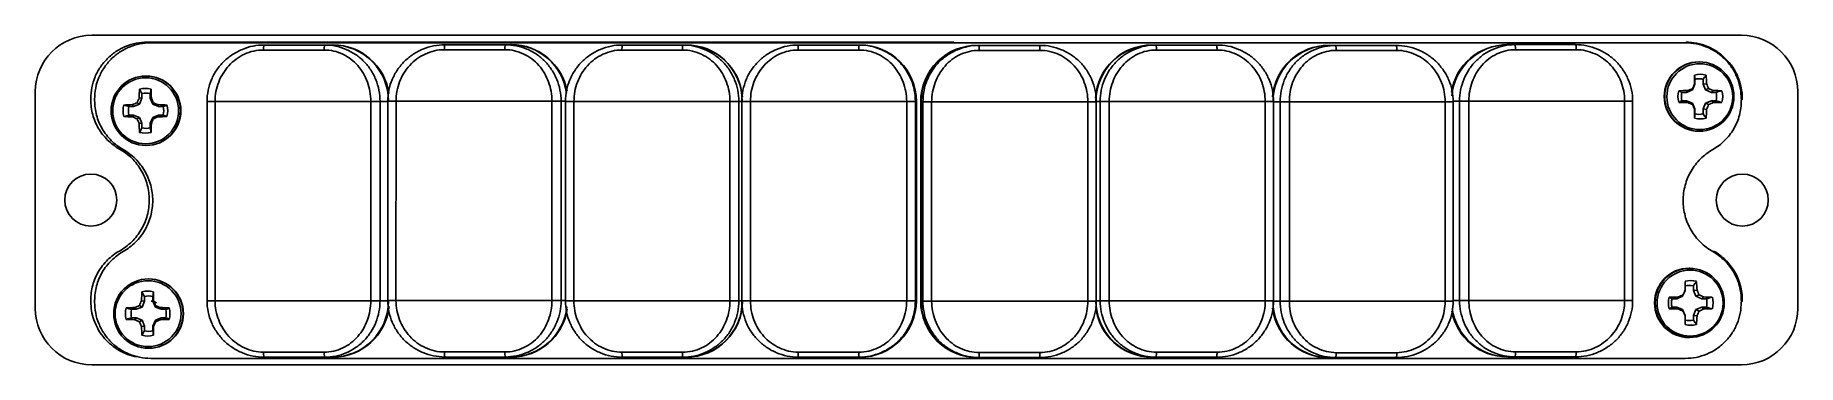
# Model space of a CAD drawing. Header units: millimetres. Extents: x -23 to 79, y -91 to -72.
import ezdxf

# ---------------------------------------------------------------- set-up
doc = ezdxf.new("R2010")
doc.units = ezdxf.units.MM

msp = doc.modelspace()

# ---------------------------------------------------------------- linework, layer by layer
at = {"color": 7, "linetype": 'Continuous', "lineweight": 25}
for p, q in [((75.72, -72.25), (-19.38, -72.25)), ((-16.18, -72.65), (30.31, -72.65)), ((-5.99, -73.1), (-9.48, -73.1)), ((-9.44, -72.81), (-5.45, -72.81)), ((4.44, -73.08), (0.95, -73.08)), ((0.97, -72.8), (4.78, -72.8)), ((14.68, -73.1), (11.19, -73.1)), ((11.2, -72.81), (14.87, -72.81)), ((24.85, -73.1), (21.35, -73.1)), ((21.36, -72.81), (24.9, -72.81)), ((31.66, -72.83), (35.27, -72.83)), ((35.28, -73.12), (31.78, -73.12)), ((35.18, -72.83), (35.53, -72.85)), ((41.73, -72.81), (45.48, -72.81)), ((45.5, -73.1), (42, -73.1)), ((51.92, -72.83), (55.83, -72.83)), ((55.85, -73.12), (52.36, -73.12)), ((62.2, -72.79), (66.16, -72.79)), ((66.19, -73.08), (62.7, -73.08)), ((73.3, -73.78), (73.27, -73.78)), ((-16.24, -74.6), (-16.26, -74.6)), ((73.03, -75.07), (72.89, -75.4)), ((73.03, -75.07), (73.02, -75.04)), ((73.03, -74.79), (73.03, -75.07)), ((73.51, -75.07), (73.51, -74.79)), ((73.51, -75.07), (73.71, -75.04)), ((73.65, -75.4), (73.51, -75.07)), ((-22.63, -75.5), (-22.63, -88)), ((-19.43, -75.97), (-19.43, -75.9)), ((-19.21, -75.93), (-19.21, -76.01)), ((-16.63, -76.22), (-16.76, -76.14)), ((-16.49, -75.88), (-16.64, -75.86)), ((-16.49, -75.88), (-16.63, -76.22)), ((-16.49, -75.61), (-16.49, -75.88)), ((-16, -75.88), (-16, -75.61)), ((-16, -75.88), (-15.94, -75.86)), ((-15.86, -76.22), (-16, -75.88)), ((-15.86, -76.22), (-15.83, -76.14)), ((-12.73, -76.06), (-12.73, -87.56)), ((-12.73, -76.06), (-2.31, -76.06)), ((-12.27, -76.06), (-12.27, -87.56)), ((-3.29, -87.56), (-3.29, -76.06)), ((-2.76, -76.06), (-2.76, -87.56)), ((-2.31, -76.04), (-2.31, -87.54)), ((-2.31, -76.04), (7.93, -76.05)), ((-1.83, -76.04), (-1.84, -87.54)), ((7.15, -87.55), (7.15, -76.05)), ((7.68, -76.05), (7.68, -87.55)), ((7.93, -76.06), (7.93, -87.56)), ((7.93, -76.06), (18.1, -76.06)), ((8.42, -76.06), (8.42, -87.56)), ((17.41, -87.56), (17.41, -76.06)), ((17.93, -76.06), (17.93, -87.56)), ((18.1, -76.06), (28.16, -76.06)), ((18.1, -87.56), (18.1, -76.06)), ((18.6, -76.06), (18.6, -87.56)), ((27.6, -87.56), (27.6, -76.06)), ((28.1, -76.06), (28.1, -87.56)), ((28.15, -76.06), (28.15, -87.56)), ((28.16, -76.06), (28.16, -87.56)), ((28.41, -76.08), (38.53, -76.08)), ((28.41, -87.58), (28.41, -76.08)), ((28.43, -87.58), (28.43, -76.08)), ((28.53, -87.58), (28.54, -76.08)), ((29.04, -76.08), (29.04, -87.58)), ((38.04, -87.58), (38.04, -76.08)), ((38.51, -76.06), (48.75, -76.06)), ((38.53, -76.08), (38.53, -87.58)), ((38.76, -87.56), (38.76, -76.06)), ((39.28, -76.06), (39.28, -87.56)), ((48.27, -87.56), (48.27, -76.06)), ((48.75, -87.56), (48.75, -76.06)), ((48.75, -76.08), (59.11, -76.08)), ((49.13, -87.58), (49.13, -76.08)), ((49.66, -76.08), (49.66, -87.58)), ((58.64, -87.58), (58.64, -76.08)), ((59.1, -76.04), (69.45, -76.04)), ((59.11, -87.58), (59.11, -76.08)), ((59.47, -87.54), (59.47, -76.04)), ((60.01, -76.04), (60.01, -87.54)), ((68.98, -87.54), (68.98, -76.04)), ((69.45, -87.54), (69.45, -76.04)), ((72.55, -75.54), (72.28, -75.54)), ((72.28, -76.03), (72.55, -76.03)), ((72.89, -75.4), (72.55, -75.54)), ((72.55, -75.54), (72.63, -75.43)), ((72.55, -76.03), (72.63, -76.13)), ((72.55, -76.03), (72.89, -76.17)), ((72.89, -75.4), (72.9, -75.32)), ((72.89, -76.17), (72.9, -76.25)), ((72.89, -76.17), (73.03, -76.5)), ((73.51, -76.5), (73.65, -76.17)), ((73.65, -75.4), (73.83, -75.32)), ((73.99, -75.54), (73.65, -75.4)), ((73.65, -76.17), (73.99, -76.03)), ((73.65, -76.17), (73.83, -76.25)), ((73.99, -75.54), (74.1, -75.43)), ((74.26, -75.54), (73.99, -75.54)), ((73.99, -76.03), (74.1, -76.13)), ((73.99, -76.03), (74.26, -76.03)), ((75.72, -75.93), (75.72, -76.01)), ((75.77, -75.97), (75.77, -75.9)), ((78.97, -88), (78.97, -75.5)), ((-16.96, -76.36), (-17.23, -76.36)), ((-17.23, -76.85), (-16.96, -76.85)), ((-16.96, -76.36), (-17.03, -76.25)), ((-16.96, -76.85), (-17.03, -76.95)), ((-16.63, -76.22), (-16.96, -76.36)), ((-16.96, -76.85), (-16.63, -76.99)), ((-16.63, -76.99), (-16.76, -77.07)), ((-16.63, -76.99), (-16.49, -77.32)), ((-16, -77.32), (-15.86, -76.99)), ((-15.52, -76.36), (-15.86, -76.22)), ((-15.86, -76.99), (-15.52, -76.85)), ((-15.86, -76.99), (-15.83, -77.07)), ((-15.52, -76.36), (-15.55, -76.25)), ((-15.52, -76.85), (-15.55, -76.95)), ((-15.25, -76.36), (-15.52, -76.36)), ((-15.52, -76.85), (-15.25, -76.85)), ((73.03, -76.5), (73.02, -76.52)), ((73.03, -76.5), (73.03, -76.78)), ((73.51, -76.5), (73.71, -76.52)), ((73.51, -76.78), (73.51, -76.5)), ((-16.49, -77.32), (-16.64, -77.34)), ((-16.49, -77.32), (-16.49, -77.59)), ((-16, -77.32), (-15.94, -77.34)), ((-16, -77.59), (-16, -77.32)), ((73.27, -77.78), (73.3, -77.78)), ((-16.26, -78.6), (-16.24, -78.6)), ((-16.09, -86.3), (-16.11, -86.3)), ((72.74, -85.68), (72.7, -85.68)), ((-16.34, -87.31), (-16.34, -87.58)), ((-15.85, -87.58), (-15.85, -87.31)), ((72.33, -87.3), (71.99, -87.44)), ((71.99, -87.44), (72.08, -87.34)), ((72.47, -86.97), (72.33, -87.3)), ((72.33, -87.3), (72.36, -87.22)), ((72.47, -86.97), (72.47, -86.94)), ((72.95, -86.97), (72.95, -86.69)), ((72.95, -86.97), (73.16, -86.94)), ((73.09, -87.3), (72.95, -86.97)), ((73.09, -87.3), (73.28, -87.22)), ((73.43, -87.44), (73.09, -87.3)), ((73.43, -87.44), (73.55, -87.34)), ((-19.43, -87.6), (-19.43, -87.52)), ((-19.21, -87.55), (-19.21, -87.63)), ((-16.81, -88.05), (-17.08, -88.05)), ((-16.81, -88.05), (-16.9, -87.95)), ((-16.47, -87.92), (-16.81, -88.05)), ((-16.47, -87.92), (-16.63, -87.83)), ((-16.34, -87.58), (-16.51, -87.56)), ((-16.34, -87.58), (-16.47, -87.92)), ((-15.85, -87.58), (-15.81, -87.56)), ((-15.71, -87.92), (-15.85, -87.58)), ((-15.71, -87.92), (-15.7, -87.83)), ((-15.37, -88.05), (-15.71, -87.92)), ((-15.37, -88.05), (-15.42, -87.95)), ((-15.1, -88.05), (-15.37, -88.05)), ((-12.73, -87.56), (-2.27, -87.56)), ((-2.31, -87.54), (7.93, -87.55)), ((7.93, -87.56), (18.14, -87.56)), ((18.1, -87.56), (28.16, -87.56)), ((28.41, -87.58), (38.53, -87.58)), ((38.53, -87.56), (48.75, -87.56)), ((48.72, -87.58), (59.11, -87.58)), ((59.11, -87.54), (69.45, -87.54)), ((71.99, -87.44), (71.72, -87.44)), ((71.72, -87.93), (71.99, -87.93)), ((71.99, -87.93), (72.08, -88.03)), ((71.99, -87.93), (72.33, -88.07)), ((72.33, -88.07), (72.36, -88.15)), ((72.33, -88.07), (72.47, -88.4)), ((72.95, -88.4), (73.09, -88.07)), ((73.09, -88.07), (73.43, -87.93)), ((73.09, -88.07), (73.28, -88.15)), ((73.7, -87.44), (73.43, -87.44)), ((73.43, -87.93), (73.55, -88.03)), ((73.43, -87.93), (73.7, -87.93)), ((75.72, -87.55), (75.72, -87.63)), ((75.77, -87.6), (75.77, -87.52)), ((-17.08, -88.54), (-16.81, -88.54)), ((-16.81, -88.54), (-16.9, -88.65)), ((-16.81, -88.54), (-16.47, -88.68)), ((-16.47, -88.68), (-16.63, -88.77)), ((-16.34, -89.02), (-16.51, -89.04)), ((-16.47, -88.68), (-16.34, -89.02)), ((-16.34, -89.02), (-16.34, -89.29)), ((-15.85, -89.02), (-15.71, -88.68)), ((-15.85, -89.02), (-15.81, -89.04)), ((-15.85, -89.29), (-15.85, -89.02)), ((-15.71, -88.68), (-15.37, -88.54)), ((-15.71, -88.68), (-15.7, -88.77)), ((-15.37, -88.54), (-15.42, -88.65)), ((-15.37, -88.54), (-15.1, -88.54)), ((72.47, -88.4), (72.47, -88.42)), ((72.95, -88.4), (73.16, -88.42)), ((72.95, -88.68), (72.95, -88.4)), ((-16.11, -90.3), (-16.09, -90.3)), ((72.7, -89.68), (72.74, -89.68)), ((-19.38, -91.25), (75.72, -91.25)), ((-9.48, -90.52), (-5.99, -90.52)), ((-5.45, -90.81), (-9.44, -90.81)), ((0.95, -90.51), (4.44, -90.51)), ((4.83, -90.8), (0.97, -90.8)), ((11.37, -90.81), (10.94, -90.79)), ((11.19, -90.52), (14.68, -90.52)), ((14.89, -90.81), (11.2, -90.81)), ((21.35, -90.52), (24.85, -90.52)), ((24.91, -90.81), (21.36, -90.81)), ((35.27, -90.83), (31.68, -90.83)), ((31.78, -90.54), (35.28, -90.54)), ((45.48, -90.81), (41.76, -90.81)), ((42, -90.52), (45.5, -90.52)), ((55.82, -90.83), (51.97, -90.83)), ((52.36, -90.55), (55.85, -90.55)), ((66.16, -90.79), (62.26, -90.79)), ((62.7, -90.5), (66.19, -90.5))]:
    msp.add_line(p, q, dxfattribs=at)
for centre, radius in [((73.32, -75.79), 1.9), ((-16.27, -76.6), 1.9), ((-19.43, -81.75), 1.5), ((75.77, -81.75), 1.5), ((-16.11, -88.3), 2), ((72.74, -87.68), 1.99), ((72.76, -87.69), 1.9), ((-16.13, -88.3), 1.9)]:
    msp.add_circle(centre, radius, dxfattribs=at)
for centre, radius, start, end in [((-19.38, -75.5), 3.25, 90, 180), ((-8.67, -73.04), 0.806, 162.9259, 183.6743), ((-5.18, -73.04), 0.806, 162.9259, 183.6743), ((-5.52, -76.05), 3.25, 359.9176, 89.9174), ((-5.46, -76.05), 3.24, 8.2141, 89.9253), ((2.05, -73.03), 1.1, 167.6183, 182.7272), ((5.54, -73.03), 1.1, 167.6183, 182.7272), ((4.78, -76.04), 3.25, 8.0472, 89.9603), ((4.82, -76.04), 3.25, 9.9652, 89.964), ((13.22, -73.05), 2.03, 173.3392, 181.4925), ((16.71, -73.05), 2.03, 173.3392, 181.4925), ((14.87, -76.06), 3.25, 359.986, 89.986), ((14.89, -76.06), 3.25, 4.7261, 89.9867), ((28.77, -73.04), 7.42, 178.1805, 180.4085), ((32.27, -73.04), 7.42, 178.1805, 180.4085), ((24.9, -76.06), 3.25, 359.997, 89.997), ((24.91, -76.06), 3.25, 359.997, 89.997), ((31.66, -76.08), 3.25, 90.0018, 180.0018), ((31.68, -76.08), 3.25, 90.0018, 180.0018), ((28.3, -73.06), 3.48, 359.1238, 3.8732), ((31.8, -73.06), 3.48, 359.1238, 3.8732), ((41.73, -76.06), 3.25, 90.0179, 176.7392), ((41.76, -76.06), 3.25, 90.0187, 180.0187), ((40.47, -73.04), 1.53, 358.0254, 8.8334), ((43.96, -73.04), 1.53, 358.0254, 8.8334), ((51.92, -76.08), 3.25, 90.0499, 174.8685), ((51.97, -76.08), 3.25, 90.0533, 180.0532), ((51.4, -73.07), 0.959, 356.8789, 14.2646), ((54.9, -73.07), 0.959, 356.8789, 14.2646), ((62.2, -76.04), 3.24, 90.0523, 171.0181), ((62.26, -76.04), 3.25, 90.0648, 174.5711), ((61.85, -73.03), 0.851, 356.5029, 16.1405), ((65.35, -73.03), 0.851, 356.5029, 16.1405), ((75.72, -75.5), 3.25, 0, 90), ((73.27, -75.78), 2, 90.1297, 269.8681), ((73.29, -75.78), 2, 270.1654, 89.858), ((-16.26, -76.6), 2, 90.0351, 269.9884), ((-16.24, -76.6), 2, 270.0402, 89.9576), ((73.35, -75.78), 1.28, 75.0524, 104.9476), ((73.27, -75.78), 1.02, 76.1385, 103.8615), ((-16.29, -76.6), 1.29, 75.0848, 104.9152), ((-16.24, -76.6), 1.02, 76.1686, 103.8314), ((73.36, -75.78), 1.3, 165.1426, 194.8574), ((73.28, -75.78), 1.02, 166.2223, 193.7777), ((73.27, -75.78), 1.02, 346.2223, 13.7777), ((73.34, -75.78), 1.3, 345.1426, 14.8574), ((-16.28, -76.6), 1.29, 165.1103, 194.8897), ((-16.24, -76.6), 1.02, 166.1923, 193.8077), ((-16.25, -76.6), 1.02, 346.1923, 13.8077), ((-16.29, -76.6), 1.29, 345.1103, 14.8897), ((73.35, -75.79), 1.28, 255.0524, 284.9476), ((73.27, -75.79), 1.02, 256.1385, 283.8615), ((-16.29, -76.6), 1.29, 255.0848, 284.9152), ((-16.24, -76.6), 1.02, 256.1686, 283.8314), ((-16.09, -88.3), 2, 270.0808, 89.917), ((72.71, -87.68), 2, 90.1625, 269.8353), ((-16.15, -88.29), 1.29, 75.0719, 104.9281), ((-16.09, -88.3), 1.02, 76.1566, 103.8434), ((72.81, -87.68), 1.3, 165.1538, 194.8462), ((72.8, -87.67), 1.28, 75.0412, 104.9589), ((72.71, -87.68), 1.01, 76.128, 103.872), ((72.79, -87.68), 1.3, 345.1538, 14.8462), ((-19.38, -88), 3.25, 180, 270), ((-16.15, -88.3), 1.29, 165.1232, 194.8768), ((-16.09, -88.3), 1.02, 166.2043, 193.7957), ((-16.1, -88.3), 1.02, 346.2043, 13.7957), ((-16.16, -88.3), 1.29, 345.1232, 14.8768), ((-5.52, -87.56), 3.25, 270.0783, 0.078), ((-5.46, -87.56), 3.24, 270.0726, 354.0961), ((4.78, -87.55), 3.25, 270.0363, 353.8572), ((4.82, -87.55), 3.25, 270.0349, 351.1317), ((14.87, -87.56), 3.25, 270.0096, 0.0096), ((14.89, -87.56), 3.25, 270.0096, 0.0096), ((24.9, -87.56), 3.25, 269.9987, 359.9987), ((24.91, -87.56), 3.25, 269.9987, 359.9987), ((31.66, -87.58), 3.25, 179.9938, 269.9938), ((31.68, -87.58), 3.25, 179.9938, 269.9938), ((41.73, -87.56), 3.25, 185.8292, 269.9784), ((41.76, -87.56), 3.25, 179.9769, 269.9769), ((51.92, -87.59), 3.25, 187.0114, 269.947), ((51.97, -87.59), 3.25, 179.9425, 269.9424), ((62.2, -87.55), 3.24, 190.8861, 269.9402), ((62.26, -87.55), 3.24, 188.123, 269.9332), ((72.72, -87.68), 1.03, 166.2327, 193.7673), ((72.7, -87.68), 1.03, 346.2327, 13.7673), ((75.72, -88), 3.25, 270, 0), ((-16.09, -88.3), 1.02, 256.1566, 283.8434), ((72.71, -87.69), 1.01, 256.128, 283.872), ((72.8, -87.69), 1.28, 255.0412, 284.9589), ((-16.15, -88.3), 1.29, 255.0719, 284.9281), ((-8.67, -90.57), 0.806, 176.3214, 197.0697), ((-5.18, -90.57), 0.806, 176.3214, 197.0697), ((2.05, -90.56), 1.1, 177.2685, 192.3774), ((5.54, -90.56), 1.1, 177.2685, 192.3774), ((13.22, -90.58), 2.03, 178.5032, 186.6565), ((16.71, -90.58), 2.03, 178.5032, 186.6565), ((28.77, -90.57), 7.42, 179.5872, 181.8152), ((32.27, -90.57), 7.42, 179.5872, 181.8152), ((28.3, -90.59), 3.48, 356.1224, 0.8719), ((31.8, -90.59), 3.48, 356.1224, 0.8719), ((40.47, -90.57), 1.53, 351.1623, 1.9702), ((43.96, -90.57), 1.53, 351.1623, 1.9702), ((51.4, -90.6), 0.959, 345.731, 3.1168), ((54.9, -90.6), 0.959, 345.731, 3.1168), ((61.85, -90.56), 0.851, 343.8552, 3.4927), ((65.34, -90.56), 0.851, 343.8552, 3.4927)]:
    msp.add_arc(centre, radius, start, end, dxfattribs=at)
at = {"color": 8, "linetype": 'Continuous', "lineweight": 25}
for centre, start, end in [((73.3, -75.78), 90.1241, 269.8994), ((-16.26, -76.6), 270.0637, 89.9598)]:
    msp.add_arc(centre, 2, start, end, dxfattribs=at)
at = {"color": 7, "linetype": 'Continuous', "lineweight": 25}
for points, knots in [([(-16.18, -72.65), (-16.4, -72.65), (-16.61, -72.67), (-17.02, -72.75), (-17.23, -72.81), (-17.62, -72.97), (-17.81, -73.07), (-18.16, -73.31), (-18.33, -73.45), (-18.63, -73.75), (-18.76, -73.91), (-19, -74.26), (-19.1, -74.45), (-19.35, -75.04), (-19.43, -75.47), (-19.43, -75.9)], [0, 0, 0, 0, 0.125, 0.125, 0.25, 0.25, 0.375, 0.375, 0.5, 0.5, 0.625, 0.625, 0.75, 0.75, 1, 1, 1, 1]), ([(-15.98, -72.68), (-16.19, -72.68), (-16.4, -72.7), (-16.82, -72.78), (-17.02, -72.85), (-17.41, -73.01), (-17.6, -73.11), (-17.95, -73.35), (-18.12, -73.48), (-18.41, -73.78), (-18.55, -73.95), (-18.78, -74.3), (-18.88, -74.49), (-19.05, -74.88), (-19.11, -75.08), (-19.19, -75.5), (-19.21, -75.72), (-19.21, -75.93)], [0, 0, 0, 0, 0.125, 0.125, 0.25, 0.25, 0.375, 0.375, 0.5, 0.5, 0.625, 0.625, 0.75, 0.75, 0.875, 0.875, 1, 1, 1, 1]), ([(-15.98, -72.68), (-1.27, -72.68), (13.49, -72.68), (43.01, -72.68), (57.78, -72.68), (72.48, -72.68)], [0, 0, 0, 0, 0.5, 0.5, 1, 1, 1, 1]), ([(-12.73, -76.06), (-12.73, -75.84), (-12.71, -75.63), (-12.62, -75.21), (-12.56, -75), (-12.39, -74.61), (-12.29, -74.42), (-12.05, -74.07), (-11.91, -73.91), (-11.61, -73.61), (-11.44, -73.48), (-11.08, -73.24), (-10.89, -73.14), (-10.5, -72.98), (-10.29, -72.91), (-9.87, -72.83), (-9.66, -72.81), (-9.44, -72.81)], [0, 0, 0, 0, 0.125, 0.125, 0.25, 0.25, 0.375, 0.375, 0.5, 0.5, 0.625, 0.625, 0.75, 0.75, 0.875, 0.875, 1, 1, 1, 1]), ([(-9.48, -73.1), (-9.67, -73.1), (-9.85, -73.12), (-10.23, -73.2), (-10.41, -73.26), (-10.92, -73.5), (-11.22, -73.73), (-11.6, -74.14), (-11.71, -74.29), (-11.91, -74.61), (-11.99, -74.77), (-12.13, -75.12), (-12.18, -75.31), (-12.25, -75.68), (-12.27, -75.87), (-12.27, -76.06)], [0, 0, 0, 0, 0.125, 0.125, 0.25, 0.25, 0.5, 0.5, 0.625, 0.625, 0.75, 0.75, 0.875, 0.875, 1, 1, 1, 1]), ([(-3.29, -76.06), (-3.29, -75.87), (-3.31, -75.68), (-3.37, -75.31), (-3.42, -75.12), (-3.55, -74.77), (-3.63, -74.61), (-3.81, -74.29), (-3.92, -74.14), (-4.16, -73.86), (-4.29, -73.74), (-4.58, -73.52), (-4.74, -73.42), (-5.07, -73.26), (-5.25, -73.2), (-5.61, -73.12), (-5.79, -73.1), (-5.99, -73.1)], [0, 0, 0, 0, 0.125, 0.125, 0.25, 0.25, 0.375, 0.375, 0.5, 0.5, 0.625, 0.625, 0.75, 0.75, 0.875, 0.875, 1, 1, 1, 1]), ([(-5.95, -72.81), (-5.74, -72.81), (-5.52, -72.83), (-5.11, -72.91), (-4.91, -72.98), (-4.52, -73.14), (-4.34, -73.24), (-3.99, -73.48), (-3.83, -73.61), (-3.54, -73.91), (-3.41, -74.07), (-3.18, -74.42), (-3.08, -74.61), (-2.92, -75), (-2.86, -75.21), (-2.78, -75.63), (-2.76, -75.84), (-2.76, -76.06)], [0, 0, 0, 0, 0.125, 0.125, 0.25, 0.25, 0.375, 0.375, 0.5, 0.5, 0.625, 0.625, 0.75, 0.75, 0.875, 0.875, 1, 1, 1, 1]), ([(-2.31, -76.04), (-2.31, -75.83), (-2.29, -75.62), (-2.2, -75.2), (-2.14, -74.99), (-1.97, -74.6), (-1.87, -74.41), (-1.63, -74.06), (-1.49, -73.89), (-1.19, -73.6), (-1.02, -73.46), (-0.67, -73.23), (-0.48, -73.13), (-0.09, -72.96), (0.12, -72.9), (0.54, -72.82), (0.75, -72.8), (0.97, -72.8)], [0, 0, 0, 0, 0.125, 0.125, 0.25, 0.25, 0.375, 0.375, 0.5, 0.5, 0.625, 0.625, 0.75, 0.75, 0.875, 0.875, 1, 1, 1, 1]), ([(0.95, -73.08), (0.76, -73.08), (0.57, -73.1), (0.2, -73.19), (0.02, -73.25), (-0.49, -73.49), (-0.8, -73.71), (-1.17, -74.12), (-1.29, -74.28), (-1.48, -74.59), (-1.56, -74.76), (-1.7, -75.11), (-1.75, -75.3), (-1.82, -75.67), (-1.83, -75.85), (-1.83, -76.04)], [0, 0, 0, 0, 0.125, 0.125, 0.25, 0.25, 0.5, 0.5, 0.625, 0.625, 0.75, 0.75, 0.875, 0.875, 1, 1, 1, 1]), ([(7.15, -76.05), (7.15, -75.85), (7.14, -75.67), (7.07, -75.29), (7.02, -75.11), (6.89, -74.76), (6.81, -74.59), (6.63, -74.27), (6.52, -74.12), (6.28, -73.85), (6.14, -73.72), (5.85, -73.5), (5.69, -73.41), (5.36, -73.25), (5.18, -73.19), (4.82, -73.1), (4.63, -73.08), (4.44, -73.08)], [0, 0, 0, 0, 0.125, 0.125, 0.25, 0.25, 0.375, 0.375, 0.5, 0.5, 0.625, 0.625, 0.75, 0.75, 0.875, 0.875, 1, 1, 1, 1]), ([(4.47, -72.8), (4.68, -72.8), (4.89, -72.82), (5.31, -72.9), (5.52, -72.96), (5.9, -73.13), (6.09, -73.23), (6.44, -73.46), (6.6, -73.6), (6.89, -73.89), (7.02, -74.06), (7.25, -74.41), (7.35, -74.6), (7.51, -74.99), (7.57, -75.19), (7.66, -75.62), (7.68, -75.83), (7.68, -76.05)], [0, 0, 0, 0, 0.125, 0.125, 0.25, 0.25, 0.375, 0.375, 0.5, 0.5, 0.625, 0.625, 0.75, 0.75, 0.875, 0.875, 1, 1, 1, 1]), ([(7.93, -76.06), (7.93, -75.85), (7.95, -75.63), (8.04, -75.22), (8.1, -75.01), (8.27, -74.62), (8.37, -74.43), (8.61, -74.08), (8.74, -73.91), (9.04, -73.62), (9.21, -73.48), (9.56, -73.24), (9.75, -73.15), (10.14, -72.98), (10.35, -72.92), (10.77, -72.83), (10.98, -72.81), (11.2, -72.81)], [0, 0, 0, 0, 0.125, 0.125, 0.25, 0.25, 0.375, 0.375, 0.5, 0.5, 0.625, 0.625, 0.75, 0.75, 0.875, 0.875, 1, 1, 1, 1]), ([(11.19, -73.1), (10.99, -73.1), (10.81, -73.12), (10.44, -73.21), (10.26, -73.27), (9.75, -73.5), (9.45, -73.73), (9.07, -74.14), (8.96, -74.29), (8.77, -74.61), (8.69, -74.78), (8.55, -75.13), (8.5, -75.31), (8.44, -75.68), (8.42, -75.87), (8.42, -76.06)], [0, 0, 0, 0, 0.125, 0.125, 0.25, 0.25, 0.5, 0.5, 0.625, 0.625, 0.75, 0.75, 0.875, 0.875, 1, 1, 1, 1]), ([(17.41, -76.06), (17.41, -75.87), (17.4, -75.68), (17.33, -75.31), (17.28, -75.13), (17.15, -74.78), (17.07, -74.61), (16.88, -74.29), (16.77, -74.14), (16.53, -73.87), (16.39, -73.74), (16.1, -73.52), (15.94, -73.42), (15.61, -73.27), (15.43, -73.21), (15.06, -73.12), (14.88, -73.1), (14.68, -73.1)], [0, 0, 0, 0, 0.125, 0.125, 0.25, 0.25, 0.375, 0.375, 0.5, 0.5, 0.625, 0.625, 0.75, 0.75, 0.875, 0.875, 1, 1, 1, 1]), ([(14.7, -72.81), (14.91, -72.81), (15.13, -72.83), (15.54, -72.92), (15.75, -72.98), (16.14, -73.15), (16.32, -73.24), (16.67, -73.48), (16.84, -73.62), (17.13, -73.91), (17.27, -74.08), (17.5, -74.43), (17.6, -74.62), (17.76, -75.01), (17.82, -75.21), (17.91, -75.63), (17.93, -75.85), (17.93, -76.06)], [0, 0, 0, 0, 0.125, 0.125, 0.25, 0.25, 0.375, 0.375, 0.5, 0.5, 0.625, 0.625, 0.75, 0.75, 0.875, 0.875, 1, 1, 1, 1]), ([(18.1, -76.06), (18.1, -75.84), (18.12, -75.63), (18.21, -75.21), (18.27, -75), (18.43, -74.61), (18.53, -74.42), (18.77, -74.07), (18.91, -73.91), (19.21, -73.61), (19.37, -73.47), (19.72, -73.24), (19.91, -73.14), (20.3, -72.98), (20.51, -72.91), (20.93, -72.83), (21.14, -72.81), (21.36, -72.81)], [0, 0, 0, 0, 0.125, 0.125, 0.25, 0.25, 0.375, 0.375, 0.5, 0.5, 0.625, 0.625, 0.75, 0.75, 0.875, 0.875, 1, 1, 1, 1]), ([(21.35, -73.1), (21.16, -73.1), (20.97, -73.12), (20.6, -73.2), (20.42, -73.26), (19.92, -73.5), (19.62, -73.73), (19.25, -74.14), (19.14, -74.29), (18.95, -74.61), (18.86, -74.77), (18.73, -75.12), (18.68, -75.31), (18.61, -75.68), (18.6, -75.87), (18.6, -76.06)], [0, 0, 0, 0, 0.125, 0.125, 0.25, 0.25, 0.5, 0.5, 0.625, 0.625, 0.75, 0.75, 0.875, 0.875, 1, 1, 1, 1]), ([(27.6, -76.06), (27.6, -75.87), (27.58, -75.68), (27.51, -75.3), (27.46, -75.12), (27.33, -74.77), (27.25, -74.6), (27.06, -74.29), (26.95, -74.14), (26.71, -73.86), (26.57, -73.74), (26.27, -73.51), (26.11, -73.42), (25.78, -73.26), (25.6, -73.2), (25.23, -73.12), (25.04, -73.1), (24.85, -73.1)], [0, 0, 0, 0, 0.125, 0.125, 0.25, 0.25, 0.375, 0.375, 0.5, 0.5, 0.625, 0.625, 0.75, 0.75, 0.875, 0.875, 1, 1, 1, 1]), ([(24.86, -72.81), (25.07, -72.81), (25.29, -72.83), (25.7, -72.91), (25.91, -72.98), (26.3, -73.14), (26.49, -73.24), (26.84, -73.47), (27, -73.61), (27.3, -73.91), (27.43, -74.07), (27.67, -74.42), (27.77, -74.61), (27.93, -75), (28, -75.21), (28.08, -75.63), (28.1, -75.84), (28.1, -76.06)], [0, 0, 0, 0, 0.125, 0.125, 0.25, 0.25, 0.375, 0.375, 0.5, 0.5, 0.625, 0.625, 0.75, 0.75, 0.875, 0.875, 1, 1, 1, 1]), ([(28.54, -76.08), (28.54, -75.86), (28.56, -75.65), (28.64, -75.23), (28.7, -75.02), (28.87, -74.63), (28.97, -74.45), (29.2, -74.09), (29.33, -73.93), (29.63, -73.63), (29.79, -73.5), (30.15, -73.26), (30.33, -73.16), (30.72, -73), (30.93, -72.93), (31.35, -72.85), (31.56, -72.83), (31.77, -72.83)], [0, 0, 0, 0, 0.125, 0.125, 0.25, 0.25, 0.375, 0.375, 0.5, 0.5, 0.625, 0.625, 0.75, 0.75, 0.875, 0.875, 1, 1, 1, 1]), ([(31.78, -73.12), (31.59, -73.12), (31.4, -73.14), (31.03, -73.22), (30.86, -73.28), (30.35, -73.52), (30.05, -73.75), (29.69, -74.16), (29.58, -74.31), (29.39, -74.63), (29.31, -74.79), (29.18, -75.15), (29.13, -75.33), (29.06, -75.7), (29.04, -75.89), (29.04, -76.08)], [0, 0, 0, 0, 0.125, 0.125, 0.25, 0.25, 0.5, 0.5, 0.625, 0.625, 0.75, 0.75, 0.875, 0.875, 1, 1, 1, 1]), ([(35.27, -72.83), (35.49, -72.83), (35.7, -72.85), (36.12, -72.93), (36.33, -73), (36.72, -73.16), (36.91, -73.26), (37.26, -73.5), (37.43, -73.63), (37.73, -73.93), (37.86, -74.09), (38.1, -74.45), (38.2, -74.63), (38.36, -75.02), (38.43, -75.23), (38.51, -75.65), (38.53, -75.86), (38.53, -76.08)], [0, 0, 0, 0, 0.125, 0.125, 0.25, 0.25, 0.375, 0.375, 0.5, 0.5, 0.625, 0.625, 0.75, 0.75, 0.875, 0.875, 1, 1, 1, 1]), ([(38.04, -76.08), (38.04, -75.89), (38.03, -75.7), (37.96, -75.33), (37.91, -75.14), (37.77, -74.79), (37.69, -74.63), (37.5, -74.31), (37.39, -74.16), (37.14, -73.88), (37, -73.76), (36.71, -73.54), (36.55, -73.44), (36.21, -73.28), (36.03, -73.22), (35.66, -73.14), (35.47, -73.12), (35.28, -73.12)], [0, 0, 0, 0, 0.125, 0.125, 0.25, 0.25, 0.375, 0.375, 0.5, 0.5, 0.625, 0.625, 0.75, 0.75, 0.875, 0.875, 1, 1, 1, 1]), ([(38.76, -76.06), (38.76, -75.84), (38.78, -75.63), (38.86, -75.21), (38.92, -75), (39.09, -74.61), (39.18, -74.43), (39.42, -74.07), (39.55, -73.91), (39.85, -73.61), (40.01, -73.48), (40.36, -73.24), (40.54, -73.14), (40.93, -72.98), (41.13, -72.91), (41.55, -72.83), (41.77, -72.81), (41.98, -72.81)], [0, 0, 0, 0, 0.125, 0.125, 0.25, 0.25, 0.375, 0.375, 0.5, 0.5, 0.625, 0.625, 0.75, 0.75, 0.875, 0.875, 1, 1, 1, 1]), ([(42, -73.1), (41.81, -73.1), (41.62, -73.12), (41.25, -73.2), (41.08, -73.26), (40.58, -73.5), (40.28, -73.73), (39.92, -74.14), (39.81, -74.29), (39.62, -74.61), (39.54, -74.77), (39.41, -75.13), (39.36, -75.31), (39.29, -75.68), (39.28, -75.87), (39.28, -76.06)], [0, 0, 0, 0, 0.125, 0.125, 0.25, 0.25, 0.5, 0.5, 0.625, 0.625, 0.75, 0.75, 0.875, 0.875, 1, 1, 1, 1]), ([(45.48, -72.81), (45.7, -72.81), (45.91, -72.83), (46.33, -72.91), (46.54, -72.98), (46.93, -73.14), (47.12, -73.24), (47.47, -73.48), (47.64, -73.61), (47.94, -73.91), (48.07, -74.07), (48.31, -74.43), (48.41, -74.61), (48.58, -75), (48.64, -75.21), (48.73, -75.63), (48.75, -75.84), (48.75, -76.06)], [0, 0, 0, 0, 0.125, 0.125, 0.25, 0.25, 0.375, 0.375, 0.5, 0.5, 0.625, 0.625, 0.75, 0.75, 0.875, 0.875, 1, 1, 1, 1]), ([(48.27, -76.06), (48.27, -75.87), (48.25, -75.68), (48.18, -75.31), (48.13, -75.12), (48, -74.77), (47.92, -74.61), (47.72, -74.29), (47.61, -74.14), (47.36, -73.86), (47.22, -73.74), (46.92, -73.52), (46.76, -73.42), (46.42, -73.26), (46.24, -73.2), (45.88, -73.12), (45.69, -73.1), (45.5, -73.1)], [0, 0, 0, 0, 0.125, 0.125, 0.25, 0.25, 0.375, 0.375, 0.5, 0.5, 0.625, 0.625, 0.75, 0.75, 0.875, 0.875, 1, 1, 1, 1]), ([(49.13, -76.08), (49.13, -75.87), (49.15, -75.65), (49.23, -75.24), (49.29, -75.03), (49.45, -74.64), (49.55, -74.45), (49.78, -74.1), (49.91, -73.93), (50.2, -73.64), (50.36, -73.5), (50.71, -73.27), (50.9, -73.17), (51.28, -73), (51.49, -72.94), (51.9, -72.86), (52.12, -72.83), (52.33, -72.83)], [0, 0, 0, 0, 0.125, 0.125, 0.25, 0.25, 0.375, 0.375, 0.5, 0.5, 0.625, 0.625, 0.75, 0.75, 0.875, 0.875, 1, 1, 1, 1]), ([(52.36, -73.12), (52.17, -73.12), (51.98, -73.14), (51.62, -73.23), (51.44, -73.29), (50.94, -73.52), (50.65, -73.75), (50.29, -74.16), (50.18, -74.31), (49.99, -74.63), (49.91, -74.8), (49.79, -75.15), (49.74, -75.33), (49.67, -75.7), (49.66, -75.89), (49.66, -76.08)], [0, 0, 0, 0, 0.125, 0.125, 0.25, 0.25, 0.5, 0.5, 0.625, 0.625, 0.75, 0.75, 0.875, 0.875, 1, 1, 1, 1]), ([(55.83, -72.83), (56.04, -72.83), (56.25, -72.86), (56.67, -72.94), (56.88, -73), (57.28, -73.17), (57.46, -73.27), (57.82, -73.5), (57.99, -73.64), (58.29, -73.93), (58.42, -74.1), (58.67, -74.45), (58.77, -74.64), (58.93, -75.03), (59, -75.23), (59.08, -75.65), (59.11, -75.87), (59.11, -76.08)], [0, 0, 0, 0, 0.125, 0.125, 0.25, 0.25, 0.375, 0.375, 0.5, 0.5, 0.625, 0.625, 0.75, 0.75, 0.875, 0.875, 1, 1, 1, 1]), ([(58.64, -76.08), (58.64, -75.89), (58.62, -75.7), (58.55, -75.33), (58.5, -75.15), (58.37, -74.8), (58.28, -74.63), (58.09, -74.31), (57.97, -74.16), (57.72, -73.89), (57.58, -73.76), (57.28, -73.54), (57.12, -73.45), (56.78, -73.29), (56.6, -73.23), (56.23, -73.14), (56.04, -73.12), (55.85, -73.12)], [0, 0, 0, 0, 0.125, 0.125, 0.25, 0.25, 0.375, 0.375, 0.5, 0.5, 0.625, 0.625, 0.75, 0.75, 0.875, 0.875, 1, 1, 1, 1]), ([(59.47, -76.04), (59.47, -75.83), (59.49, -75.61), (59.58, -75.2), (59.64, -74.99), (59.8, -74.6), (59.89, -74.41), (60.12, -74.06), (60.26, -73.89), (60.55, -73.6), (60.71, -73.46), (61.05, -73.22), (61.24, -73.13), (61.62, -72.96), (61.83, -72.9), (62.24, -72.81), (62.46, -72.79), (62.67, -72.79)], [0, 0, 0, 0, 0.125, 0.125, 0.25, 0.25, 0.375, 0.375, 0.5, 0.5, 0.625, 0.625, 0.75, 0.75, 0.875, 0.875, 1, 1, 1, 1]), ([(62.7, -73.08), (62.51, -73.08), (62.33, -73.1), (61.96, -73.19), (61.78, -73.25), (61.29, -73.48), (60.99, -73.71), (60.64, -74.12), (60.53, -74.27), (60.34, -74.59), (60.26, -74.76), (60.14, -75.11), (60.09, -75.29), (60.02, -75.66), (60.01, -75.85), (60.01, -76.04)], [0, 0, 0, 0, 0.125, 0.125, 0.25, 0.25, 0.5, 0.5, 0.625, 0.625, 0.75, 0.75, 0.875, 0.875, 1, 1, 1, 1]), ([(66.16, -72.79), (66.38, -72.79), (66.59, -72.81), (67.01, -72.9), (67.22, -72.96), (67.61, -73.13), (67.8, -73.22), (68.16, -73.46), (68.33, -73.6), (68.63, -73.89), (68.76, -74.06), (69.01, -74.41), (69.11, -74.6), (69.27, -74.99), (69.34, -75.19), (69.43, -75.61), (69.45, -75.83), (69.45, -76.04)], [0, 0, 0, 0, 0.125, 0.125, 0.25, 0.25, 0.375, 0.375, 0.5, 0.5, 0.625, 0.625, 0.75, 0.75, 0.875, 0.875, 1, 1, 1, 1]), ([(68.98, -76.04), (68.98, -75.85), (68.97, -75.66), (68.9, -75.29), (68.85, -75.11), (68.71, -74.76), (68.63, -74.59), (68.43, -74.27), (68.32, -74.12), (68.07, -73.85), (67.93, -73.72), (67.62, -73.5), (67.46, -73.4), (67.12, -73.25), (66.94, -73.19), (66.57, -73.1), (66.39, -73.08), (66.19, -73.08)], [0, 0, 0, 0, 0.125, 0.125, 0.25, 0.25, 0.375, 0.375, 0.5, 0.5, 0.625, 0.625, 0.75, 0.75, 0.875, 0.875, 1, 1, 1, 1]), ([(75.71, -75.93), (75.71, -75.72), (75.69, -75.51), (75.61, -75.09), (75.55, -74.88), (75.39, -74.49), (75.29, -74.3), (75.06, -73.95), (74.92, -73.78), (74.62, -73.48), (74.46, -73.35), (74.11, -73.11), (73.92, -73.01), (73.53, -72.85), (73.33, -72.79), (72.91, -72.7), (72.7, -72.68), (72.48, -72.68)], [0, 0, 0, 0, 0.125, 0.125, 0.25, 0.25, 0.375, 0.375, 0.5, 0.5, 0.625, 0.625, 0.75, 0.75, 0.875, 0.875, 1, 1, 1, 1]), ([(72.52, -72.65), (72.73, -72.65), (72.94, -72.67), (73.36, -72.75), (73.56, -72.81), (73.95, -72.97), (74.14, -73.07), (74.49, -73.31), (74.66, -73.45), (74.96, -73.75), (75.1, -73.91), (75.33, -74.26), (75.44, -74.45), (75.68, -75.04), (75.77, -75.47), (75.77, -75.9)], [0, 0, 0, 0, 0.125, 0.125, 0.25, 0.25, 0.375, 0.375, 0.5, 0.5, 0.625, 0.625, 0.75, 0.75, 1, 1, 1, 1]), ([(-17.78, -78.81), (-18.03, -78.66), (-18.26, -78.49), (-18.56, -78.19), (-18.66, -78.08), (-18.84, -77.86), (-18.92, -77.74), (-19.13, -77.37), (-19.25, -77.1), (-19.39, -76.55), (-19.43, -76.26), (-19.43, -75.97)], [0, 0, 0, 0, 0.25, 0.25, 0.375, 0.375, 0.5, 0.5, 0.75, 0.75, 1, 1, 1, 1]), ([(-19.21, -76.01), (-19.21, -76.3), (-19.17, -76.58), (-19.06, -76.99), (-19.02, -77.13), (-18.91, -77.4), (-18.84, -77.52), (-18.63, -77.89), (-18.45, -78.12), (-18.05, -78.52), (-17.82, -78.7), (-17.57, -78.84)], [0, 0, 0, 0, 0.25, 0.25, 0.375, 0.375, 0.5, 0.5, 0.75, 0.75, 1, 1, 1, 1]), ([(74.07, -78.84), (74.32, -78.7), (74.55, -78.53), (74.85, -78.22), (74.95, -78.12), (75.12, -77.89), (75.2, -77.77), (75.42, -77.4), (75.53, -77.13), (75.68, -76.58), (75.71, -76.3), (75.71, -76.01)], [0, 0, 0, 0, 0.25, 0.25, 0.375, 0.375, 0.5, 0.5, 0.75, 0.75, 1, 1, 1, 1]), ([(-17.78, -84.69), (-17.52, -84.54), (-17.28, -84.36), (-16.96, -84.05), (-16.86, -83.94), (-16.68, -83.7), (-16.6, -83.58), (-16.37, -83.2), (-16.25, -82.92), (-16.14, -82.49), (-16.11, -82.34), (-16.07, -82.05), (-16.06, -81.9), (-16.06, -81.45), (-16.1, -81.16), (-16.25, -80.58), (-16.37, -80.3), (-16.67, -79.79), (-16.85, -79.55), (-17.28, -79.13), (-17.52, -78.95), (-17.78, -78.81)], [0, 0, 0, 0, 0.125, 0.125, 0.1875, 0.1875, 0.25, 0.25, 0.375, 0.375, 0.4375, 0.4375, 0.5, 0.5, 0.625, 0.625, 0.75, 0.75, 0.875, 0.875, 1, 1, 1, 1]), ([(-17.57, -84.72), (-17.31, -84.57), (-17.07, -84.39), (-16.75, -84.08), (-16.65, -83.97), (-16.47, -83.73), (-16.39, -83.61), (-16.17, -83.23), (-16.05, -82.95), (-15.94, -82.52), (-15.91, -82.37), (-15.87, -82.08), (-15.86, -81.93), (-15.86, -81.48), (-15.9, -81.19), (-16.05, -80.61), (-16.17, -80.34), (-16.46, -79.82), (-16.65, -79.59), (-17.07, -79.17), (-17.31, -78.99), (-17.57, -78.84)], [0, 0, 0, 0, 0.125, 0.125, 0.1875, 0.1875, 0.25, 0.25, 0.375, 0.375, 0.4375, 0.4375, 0.5, 0.5, 0.625, 0.625, 0.75, 0.75, 0.875, 0.875, 1, 1, 1, 1]), ([(74.07, -78.84), (73.81, -78.99), (73.57, -79.17), (73.26, -79.48), (73.16, -79.59), (72.98, -79.83), (72.89, -79.95), (72.67, -80.33), (72.55, -80.61), (72.44, -81.04), (72.41, -81.19), (72.37, -81.48), (72.36, -81.63), (72.36, -82.08), (72.4, -82.37), (72.55, -82.95), (72.67, -83.22), (72.97, -83.74), (73.15, -83.98), (73.57, -84.39), (73.81, -84.57), (74.07, -84.72)], [0, 0, 0, 0, 0.125, 0.125, 0.1875, 0.1875, 0.25, 0.25, 0.375, 0.375, 0.4375, 0.4375, 0.5, 0.5, 0.625, 0.625, 0.75, 0.75, 0.875, 0.875, 1, 1, 1, 1]), ([(-17.78, -84.69), (-18.03, -84.83), (-18.26, -85), (-18.56, -85.3), (-18.66, -85.41), (-18.84, -85.64), (-18.92, -85.75), (-19.13, -86.12), (-19.25, -86.39), (-19.39, -86.94), (-19.43, -87.23), (-19.43, -87.52)], [0, 0, 0, 0, 0.25, 0.25, 0.375, 0.375, 0.5, 0.5, 0.75, 0.75, 1, 1, 1, 1]), ([(-17.57, -84.72), (-17.82, -84.86), (-18.04, -85.04), (-18.35, -85.34), (-18.44, -85.45), (-18.62, -85.67), (-18.7, -85.79), (-18.91, -86.16), (-19.03, -86.43), (-19.17, -86.98), (-19.21, -87.26), (-19.21, -87.55)], [0, 0, 0, 0, 0.25, 0.25, 0.375, 0.375, 0.5, 0.5, 0.75, 0.75, 1, 1, 1, 1]), ([(75.71, -87.55), (75.71, -87.26), (75.68, -86.98), (75.57, -86.57), (75.52, -86.43), (75.41, -86.17), (75.35, -86.04), (75.13, -85.67), (74.95, -85.44), (74.55, -85.04), (74.32, -84.86), (74.07, -84.72)], [0, 0, 0, 0, 0.25, 0.25, 0.375, 0.375, 0.5, 0.5, 0.75, 0.75, 1, 1, 1, 1]), ([(74.11, -84.69), (74.36, -84.83), (74.59, -85), (74.9, -85.3), (74.99, -85.41), (75.17, -85.64), (75.25, -85.75), (75.47, -86.12), (75.58, -86.39), (75.73, -86.94), (75.77, -87.23), (75.77, -87.52)], [0, 0, 0, 0, 0.25, 0.25, 0.375, 0.375, 0.5, 0.5, 0.75, 0.75, 1, 1, 1, 1]), ([(-19.43, -87.6), (-19.42, -87.78), (-19.41, -88.14), (-19.26, -88.67), (-19.04, -89.17), (-18.74, -89.63), (-18.36, -90.03), (-17.92, -90.36), (-17.44, -90.61), (-17.04, -90.76), (-16.8, -90.78), (-16.74, -90.78)], [0, 0, 0, 0, 0.120153, 0.240307, 0.360449, 0.480592, 0.600979, 0.721369, 0.842253, 0.963138, 1, 1, 1, 1]), ([(-19.21, -87.63), (-19.21, -87.84), (-19.19, -88.06), (-19.11, -88.47), (-19.05, -88.68), (-18.89, -89.07), (-18.79, -89.26), (-18.55, -89.61), (-18.42, -89.78), (-18.12, -90.08), (-17.96, -90.21), (-17.6, -90.45), (-17.41, -90.55), (-17.03, -90.71), (-16.82, -90.77), (-16.41, -90.86), (-16.19, -90.88), (-15.98, -90.88)], [0, 0, 0, 0, 0.125, 0.125, 0.25, 0.25, 0.375, 0.375, 0.5, 0.5, 0.625, 0.625, 0.75, 0.75, 0.875, 0.875, 1, 1, 1, 1]), ([(-15.95, -87.58), (-15.92, -87.58), (-15.81, -87.58), (-15.71, -87.64), (-15.65, -87.68)], [0, 0, 0, 0, 0.299166, 1, 1, 1, 1]), ([(-9.44, -90.81), (-9.66, -90.81), (-9.87, -90.79), (-10.29, -90.7), (-10.5, -90.64), (-10.89, -90.48), (-11.08, -90.38), (-11.44, -90.14), (-11.61, -90.01), (-11.91, -89.71), (-12.04, -89.54), (-12.29, -89.19), (-12.39, -89.01), (-12.56, -88.62), (-12.62, -88.41), (-12.71, -87.99), (-12.73, -87.77), (-12.73, -87.56)], [0, 0, 0, 0, 0.125, 0.125, 0.25, 0.25, 0.375, 0.375, 0.5, 0.5, 0.625, 0.625, 0.75, 0.75, 0.875, 0.875, 1, 1, 1, 1]), ([(-12.27, -87.56), (-12.27, -87.75), (-12.25, -87.94), (-12.18, -88.31), (-12.13, -88.49), (-11.99, -88.84), (-11.91, -89.01), (-11.71, -89.33), (-11.6, -89.48), (-11.35, -89.75), (-11.21, -89.88), (-10.91, -90.1), (-10.75, -90.2), (-10.4, -90.35), (-10.22, -90.42), (-9.85, -90.5), (-9.67, -90.52), (-9.48, -90.52)], [0, 0, 0, 0, 0.125, 0.125, 0.25, 0.25, 0.375, 0.375, 0.5, 0.5, 0.625, 0.625, 0.75, 0.75, 0.875, 0.875, 1, 1, 1, 1]), ([(-5.99, -90.52), (-5.8, -90.52), (-5.61, -90.5), (-5.24, -90.42), (-5.07, -90.35), (-4.57, -90.12), (-4.28, -89.89), (-3.92, -89.48), (-3.81, -89.33), (-3.63, -89.01), (-3.55, -88.84), (-3.42, -88.49), (-3.37, -88.31), (-3.31, -87.94), (-3.29, -87.75), (-3.29, -87.56)], [0, 0, 0, 0, 0.125, 0.125, 0.25, 0.25, 0.5, 0.5, 0.625, 0.625, 0.75, 0.75, 0.875, 0.875, 1, 1, 1, 1]), ([(-2.76, -87.56), (-2.76, -87.77), (-2.78, -87.99), (-2.86, -88.41), (-2.92, -88.61), (-3.08, -89.01), (-3.18, -89.19), (-3.41, -89.54), (-3.54, -89.71), (-3.83, -90.01), (-3.99, -90.14), (-4.34, -90.38), (-4.52, -90.48), (-4.9, -90.64), (-5.11, -90.7), (-5.52, -90.79), (-5.74, -90.81), (-5.95, -90.81)], [0, 0, 0, 0, 0.125, 0.125, 0.25, 0.25, 0.375, 0.375, 0.5, 0.5, 0.625, 0.625, 0.75, 0.75, 0.875, 0.875, 1, 1, 1, 1]), ([(0.97, -90.8), (0.75, -90.8), (0.54, -90.77), (0.12, -90.69), (-0.09, -90.63), (-0.48, -90.46), (-0.67, -90.36), (-1.02, -90.13), (-1.19, -89.99), (-1.49, -89.7), (-1.63, -89.53), (-1.87, -89.18), (-1.97, -88.99), (-2.13, -88.6), (-2.2, -88.4), (-2.29, -87.97), (-2.31, -87.76), (-2.31, -87.54)], [0, 0, 0, 0, 0.125, 0.125, 0.25, 0.25, 0.375, 0.375, 0.5, 0.5, 0.625, 0.625, 0.75, 0.75, 0.875, 0.875, 1, 1, 1, 1]), ([(-1.84, -87.54), (-1.84, -87.74), (-1.82, -87.92), (-1.75, -88.3), (-1.7, -88.48), (-1.56, -88.83), (-1.48, -89), (-1.28, -89.32), (-1.17, -89.47), (-0.92, -89.74), (-0.78, -89.87), (-0.48, -90.09), (-0.32, -90.18), (0.02, -90.34), (0.2, -90.4), (0.57, -90.49), (0.75, -90.51), (0.95, -90.51)], [0, 0, 0, 0, 0.125, 0.125, 0.25, 0.25, 0.375, 0.375, 0.5, 0.5, 0.625, 0.625, 0.75, 0.75, 0.875, 0.875, 1, 1, 1, 1]), ([(4.44, -90.51), (4.63, -90.51), (4.82, -90.49), (5.19, -90.4), (5.36, -90.34), (5.86, -90.1), (6.16, -89.88), (6.52, -89.47), (6.63, -89.31), (6.81, -89), (6.89, -88.83), (7.02, -88.48), (7.07, -88.29), (7.14, -87.92), (7.15, -87.74), (7.15, -87.55)], [0, 0, 0, 0, 0.125, 0.125, 0.25, 0.25, 0.5, 0.5, 0.625, 0.625, 0.75, 0.75, 0.875, 0.875, 1, 1, 1, 1]), ([(7.68, -87.55), (7.68, -87.76), (7.66, -87.97), (7.58, -88.39), (7.51, -88.6), (7.35, -88.99), (7.25, -89.18), (7.02, -89.53), (6.89, -89.7), (6.6, -89.99), (6.44, -90.13), (6.09, -90.36), (5.9, -90.46), (5.52, -90.63), (5.31, -90.69), (4.89, -90.77), (4.68, -90.8), (4.47, -90.8)], [0, 0, 0, 0, 0.125, 0.125, 0.25, 0.25, 0.375, 0.375, 0.5, 0.5, 0.625, 0.625, 0.75, 0.75, 0.875, 0.875, 1, 1, 1, 1]), ([(11.2, -90.81), (10.98, -90.81), (10.77, -90.79), (10.35, -90.71), (10.14, -90.64), (9.75, -90.48), (9.56, -90.38), (9.21, -90.15), (9.04, -90.01), (8.74, -89.71), (8.61, -89.55), (8.37, -89.2), (8.27, -89.01), (8.1, -88.62), (8.04, -88.41), (7.95, -87.99), (7.93, -87.78), (7.93, -87.56)], [0, 0, 0, 0, 0.125, 0.125, 0.25, 0.25, 0.375, 0.375, 0.5, 0.5, 0.625, 0.625, 0.75, 0.75, 0.875, 0.875, 1, 1, 1, 1]), ([(8.42, -87.56), (8.42, -87.75), (8.43, -87.94), (8.5, -88.32), (8.55, -88.5), (8.69, -88.85), (8.77, -89.01), (8.96, -89.33), (9.07, -89.48), (9.32, -89.76), (9.46, -89.88), (9.76, -90.11), (9.92, -90.2), (10.26, -90.36), (10.44, -90.42), (10.81, -90.5), (10.99, -90.52), (11.19, -90.52)], [0, 0, 0, 0, 0.125, 0.125, 0.25, 0.25, 0.375, 0.375, 0.5, 0.5, 0.625, 0.625, 0.75, 0.75, 0.875, 0.875, 1, 1, 1, 1]), ([(14.68, -90.52), (14.88, -90.52), (15.06, -90.5), (15.43, -90.42), (15.61, -90.36), (16.11, -90.12), (16.41, -89.89), (16.77, -89.48), (16.88, -89.33), (17.07, -89.01), (17.15, -88.85), (17.28, -88.5), (17.33, -88.31), (17.4, -87.94), (17.41, -87.75), (17.41, -87.56)], [0, 0, 0, 0, 0.125, 0.125, 0.25, 0.25, 0.5, 0.5, 0.625, 0.625, 0.75, 0.75, 0.875, 0.875, 1, 1, 1, 1]), ([(17.93, -87.56), (17.93, -87.78), (17.91, -87.99), (17.82, -88.41), (17.76, -88.62), (17.6, -89.01), (17.5, -89.2), (17.27, -89.55), (17.13, -89.71), (16.84, -90.01), (16.68, -90.14), (16.32, -90.38), (16.14, -90.48), (15.75, -90.64), (15.55, -90.71), (15.13, -90.79), (14.91, -90.81), (14.7, -90.81)], [0, 0, 0, 0, 0.125, 0.125, 0.25, 0.25, 0.375, 0.375, 0.5, 0.5, 0.625, 0.625, 0.75, 0.75, 0.875, 0.875, 1, 1, 1, 1]), ([(21.36, -90.81), (21.14, -90.81), (20.93, -90.79), (20.51, -90.7), (20.3, -90.64), (19.91, -90.47), (19.72, -90.37), (19.37, -90.14), (19.2, -90), (18.91, -89.71), (18.77, -89.54), (18.53, -89.19), (18.43, -89), (18.27, -88.61), (18.21, -88.41), (18.12, -87.99), (18.1, -87.77), (18.1, -87.56)], [0, 0, 0, 0, 0.125, 0.125, 0.25, 0.25, 0.375, 0.375, 0.5, 0.5, 0.625, 0.625, 0.75, 0.75, 0.875, 0.875, 1, 1, 1, 1]), ([(18.6, -87.56), (18.6, -87.75), (18.61, -87.94), (18.68, -88.31), (18.73, -88.49), (18.86, -88.84), (18.94, -89.01), (19.14, -89.33), (19.25, -89.48), (19.49, -89.75), (19.63, -89.88), (19.93, -90.1), (20.09, -90.19), (20.43, -90.35), (20.61, -90.41), (20.97, -90.5), (21.16, -90.52), (21.35, -90.52)], [0, 0, 0, 0, 0.125, 0.125, 0.25, 0.25, 0.375, 0.375, 0.5, 0.5, 0.625, 0.625, 0.75, 0.75, 0.875, 0.875, 1, 1, 1, 1]), ([(24.85, -90.52), (25.04, -90.52), (25.23, -90.5), (25.6, -90.41), (25.78, -90.35), (26.28, -90.12), (26.58, -89.89), (26.95, -89.48), (27.06, -89.33), (27.25, -89.01), (27.33, -88.84), (27.46, -88.49), (27.51, -88.31), (27.58, -87.94), (27.6, -87.75), (27.6, -87.56)], [0, 0, 0, 0, 0.125, 0.125, 0.25, 0.25, 0.5, 0.5, 0.625, 0.625, 0.75, 0.75, 0.875, 0.875, 1, 1, 1, 1]), ([(28.1, -87.56), (28.1, -87.77), (28.08, -87.99), (28, -88.4), (27.93, -88.61), (27.77, -89), (27.67, -89.19), (27.43, -89.54), (27.3, -89.71), (27, -90), (26.84, -90.14), (26.49, -90.37), (26.3, -90.47), (25.91, -90.64), (25.71, -90.7), (25.29, -90.79), (25.07, -90.81), (24.86, -90.81)], [0, 0, 0, 0, 0.125, 0.125, 0.25, 0.25, 0.375, 0.375, 0.5, 0.5, 0.625, 0.625, 0.75, 0.75, 0.875, 0.875, 1, 1, 1, 1]), ([(31.77, -90.83), (31.56, -90.83), (31.35, -90.81), (30.93, -90.72), (30.72, -90.66), (30.33, -90.5), (30.14, -90.4), (29.79, -90.16), (29.63, -90.03), (29.33, -89.73), (29.2, -89.57), (28.96, -89.21), (28.87, -89.03), (28.7, -88.64), (28.64, -88.43), (28.56, -88.01), (28.53, -87.8), (28.53, -87.58)], [0, 0, 0, 0, 0.125, 0.125, 0.25, 0.25, 0.375, 0.375, 0.5, 0.5, 0.625, 0.625, 0.75, 0.75, 0.875, 0.875, 1, 1, 1, 1]), ([(29.04, -87.58), (29.04, -87.77), (29.06, -87.96), (29.13, -88.33), (29.18, -88.51), (29.31, -88.86), (29.39, -89.03), (29.58, -89.35), (29.69, -89.5), (29.93, -89.77), (30.07, -89.9), (30.36, -90.12), (30.52, -90.22), (30.86, -90.37), (31.04, -90.44), (31.4, -90.52), (31.59, -90.54), (31.78, -90.54)], [0, 0, 0, 0, 0.125, 0.125, 0.25, 0.25, 0.375, 0.375, 0.5, 0.5, 0.625, 0.625, 0.75, 0.75, 0.875, 0.875, 1, 1, 1, 1]), ([(38.53, -87.58), (38.53, -87.8), (38.51, -88.01), (38.43, -88.43), (38.36, -88.63), (38.2, -89.03), (38.1, -89.21), (37.86, -89.56), (37.73, -89.73), (37.43, -90.03), (37.26, -90.16), (36.91, -90.4), (36.72, -90.5), (36.33, -90.66), (36.12, -90.72), (35.7, -90.81), (35.49, -90.83), (35.27, -90.83)], [0, 0, 0, 0, 0.125, 0.125, 0.25, 0.25, 0.375, 0.375, 0.5, 0.5, 0.625, 0.625, 0.75, 0.75, 0.875, 0.875, 1, 1, 1, 1]), ([(35.28, -90.54), (35.47, -90.54), (35.66, -90.52), (36.03, -90.44), (36.21, -90.37), (36.71, -90.14), (37.02, -89.91), (37.39, -89.5), (37.5, -89.35), (37.69, -89.03), (37.77, -88.86), (37.91, -88.51), (37.96, -88.33), (38.02, -87.96), (38.04, -87.77), (38.04, -87.58)], [0, 0, 0, 0, 0.125, 0.125, 0.25, 0.25, 0.5, 0.5, 0.625, 0.625, 0.75, 0.75, 0.875, 0.875, 1, 1, 1, 1]), ([(41.98, -90.81), (41.77, -90.81), (41.55, -90.79), (41.14, -90.7), (40.93, -90.64), (40.54, -90.48), (40.36, -90.38), (40.01, -90.14), (39.85, -90.01), (39.55, -89.71), (39.42, -89.55), (39.18, -89.19), (39.09, -89.01), (38.93, -88.62), (38.86, -88.41), (38.78, -87.99), (38.76, -87.78), (38.76, -87.56)], [0, 0, 0, 0, 0.125, 0.125, 0.25, 0.25, 0.375, 0.375, 0.5, 0.5, 0.625, 0.625, 0.75, 0.75, 0.875, 0.875, 1, 1, 1, 1]), ([(39.28, -87.56), (39.28, -87.75), (39.29, -87.94), (39.36, -88.31), (39.41, -88.49), (39.54, -88.84), (39.62, -89.01), (39.81, -89.33), (39.92, -89.48), (40.16, -89.75), (40.29, -89.88), (40.59, -90.1), (40.74, -90.2), (41.08, -90.35), (41.26, -90.42), (41.62, -90.5), (41.81, -90.52), (42, -90.52)], [0, 0, 0, 0, 0.125, 0.125, 0.25, 0.25, 0.375, 0.375, 0.5, 0.5, 0.625, 0.625, 0.75, 0.75, 0.875, 0.875, 1, 1, 1, 1]), ([(48.75, -87.56), (48.75, -87.78), (48.73, -87.99), (48.64, -88.41), (48.58, -88.61), (48.41, -89.01), (48.31, -89.19), (48.07, -89.54), (47.94, -89.71), (47.64, -90.01), (47.47, -90.14), (47.12, -90.38), (46.93, -90.48), (46.54, -90.64), (46.33, -90.7), (45.91, -90.79), (45.7, -90.81), (45.48, -90.81)], [0, 0, 0, 0, 0.125, 0.125, 0.25, 0.25, 0.375, 0.375, 0.5, 0.5, 0.625, 0.625, 0.75, 0.75, 0.875, 0.875, 1, 1, 1, 1]), ([(45.5, -90.52), (45.69, -90.52), (45.88, -90.5), (46.25, -90.42), (46.43, -90.35), (46.93, -90.12), (47.24, -89.89), (47.61, -89.48), (47.72, -89.33), (47.92, -89.01), (48, -88.84), (48.13, -88.49), (48.19, -88.31), (48.25, -87.94), (48.27, -87.75), (48.27, -87.56)], [0, 0, 0, 0, 0.125, 0.125, 0.25, 0.25, 0.5, 0.5, 0.625, 0.625, 0.75, 0.75, 0.875, 0.875, 1, 1, 1, 1]), ([(52.33, -90.83), (52.12, -90.83), (51.9, -90.81), (51.49, -90.73), (51.28, -90.67), (50.9, -90.5), (50.71, -90.4), (50.37, -90.17), (50.2, -90.03), (49.91, -89.73), (49.78, -89.57), (49.55, -89.22), (49.45, -89.03), (49.29, -88.64), (49.23, -88.43), (49.15, -88.01), (49.13, -87.8), (49.13, -87.58)], [0, 0, 0, 0, 0.125, 0.125, 0.25, 0.25, 0.375, 0.375, 0.5, 0.5, 0.625, 0.625, 0.75, 0.75, 0.875, 0.875, 1, 1, 1, 1]), ([(49.66, -87.58), (49.66, -87.77), (49.67, -87.96), (49.74, -88.34), (49.79, -88.52), (49.91, -88.87), (49.99, -89.04), (50.18, -89.35), (50.29, -89.5), (50.53, -89.78), (50.66, -89.9), (50.95, -90.13), (51.11, -90.22), (51.44, -90.38), (51.62, -90.44), (51.98, -90.52), (52.17, -90.55), (52.36, -90.55)], [0, 0, 0, 0, 0.125, 0.125, 0.25, 0.25, 0.375, 0.375, 0.5, 0.5, 0.625, 0.625, 0.75, 0.75, 0.875, 0.875, 1, 1, 1, 1]), ([(59.11, -87.58), (59.11, -87.8), (59.08, -88.01), (59, -88.43), (58.93, -88.64), (58.77, -89.03), (58.67, -89.22), (58.43, -89.57), (58.29, -89.73), (57.99, -90.03), (57.82, -90.17), (57.46, -90.4), (57.28, -90.5), (56.88, -90.66), (56.68, -90.73), (56.25, -90.81), (56.04, -90.83), (55.82, -90.83)], [0, 0, 0, 0, 0.125, 0.125, 0.25, 0.25, 0.375, 0.375, 0.5, 0.5, 0.625, 0.625, 0.75, 0.75, 0.875, 0.875, 1, 1, 1, 1]), ([(55.85, -90.55), (56.04, -90.55), (56.23, -90.52), (56.6, -90.44), (56.78, -90.38), (57.29, -90.14), (57.6, -89.92), (57.97, -89.5), (58.09, -89.35), (58.28, -89.04), (58.37, -88.87), (58.5, -88.52), (58.55, -88.33), (58.62, -87.96), (58.64, -87.78), (58.64, -87.58)], [0, 0, 0, 0, 0.125, 0.125, 0.25, 0.25, 0.5, 0.5, 0.625, 0.625, 0.75, 0.75, 0.875, 0.875, 1, 1, 1, 1]), ([(62.67, -90.79), (62.45, -90.79), (62.24, -90.77), (61.83, -90.69), (61.62, -90.62), (61.24, -90.46), (61.05, -90.36), (60.71, -90.13), (60.55, -89.99), (60.26, -89.69), (60.12, -89.53), (59.89, -89.18), (59.8, -88.99), (59.64, -88.6), (59.58, -88.39), (59.49, -87.97), (59.47, -87.76), (59.47, -87.54)], [0, 0, 0, 0, 0.125, 0.125, 0.25, 0.25, 0.375, 0.375, 0.5, 0.5, 0.625, 0.625, 0.75, 0.75, 0.875, 0.875, 1, 1, 1, 1]), ([(60.01, -87.54), (60.01, -87.73), (60.02, -87.92), (60.09, -88.3), (60.14, -88.48), (60.26, -88.83), (60.34, -88.99), (60.53, -89.31), (60.64, -89.46), (60.87, -89.74), (61.01, -89.86), (61.3, -90.09), (61.45, -90.18), (61.79, -90.34), (61.96, -90.4), (62.33, -90.48), (62.51, -90.5), (62.7, -90.5)], [0, 0, 0, 0, 0.125, 0.125, 0.25, 0.25, 0.375, 0.375, 0.5, 0.5, 0.625, 0.625, 0.75, 0.75, 0.875, 0.875, 1, 1, 1, 1]), ([(69.45, -87.54), (69.45, -87.76), (69.43, -87.97), (69.34, -88.39), (69.28, -88.6), (69.11, -88.99), (69.01, -89.18), (68.77, -89.53), (68.63, -89.69), (68.33, -89.99), (68.16, -90.12), (67.8, -90.36), (67.61, -90.46), (67.22, -90.62), (67.01, -90.69), (66.59, -90.77), (66.38, -90.79), (66.16, -90.79)], [0, 0, 0, 0, 0.125, 0.125, 0.25, 0.25, 0.375, 0.375, 0.5, 0.5, 0.625, 0.625, 0.75, 0.75, 0.875, 0.875, 1, 1, 1, 1]), ([(66.19, -90.5), (66.39, -90.5), (66.57, -90.48), (66.94, -90.4), (67.13, -90.34), (67.63, -90.1), (67.94, -89.87), (68.32, -89.46), (68.43, -89.31), (68.63, -88.99), (68.71, -88.83), (68.85, -88.48), (68.9, -88.29), (68.97, -87.92), (68.98, -87.73), (68.98, -87.54)], [0, 0, 0, 0, 0.125, 0.125, 0.25, 0.25, 0.5, 0.5, 0.625, 0.625, 0.75, 0.75, 0.875, 0.875, 1, 1, 1, 1]), ([(72.48, -90.88), (72.7, -90.88), (72.91, -90.86), (73.32, -90.78), (73.53, -90.71), (73.92, -90.55), (74.1, -90.45), (74.45, -90.22), (74.62, -90.08), (74.92, -89.78), (75.05, -89.62), (75.29, -89.26), (75.39, -89.07), (75.55, -88.68), (75.61, -88.48), (75.69, -88.06), (75.71, -87.84), (75.71, -87.63)], [0, 0, 0, 0, 0.125, 0.125, 0.25, 0.25, 0.375, 0.375, 0.5, 0.5, 0.625, 0.625, 0.75, 0.75, 0.875, 0.875, 1, 1, 1, 1]), ([(-15.98, -90.88), (-1.27, -90.88), (13.49, -90.88), (43.01, -90.88), (57.78, -90.88), (72.48, -90.88)], [0, 0, 0, 0, 0.5, 0.5, 1, 1, 1, 1])]:
    msp.add_open_spline(points, degree=3, knots=knots, dxfattribs=at)
for points in [[(72.9, -75.32), (72.94, -75.23), (72.98, -75.13), (73.02, -75.04)], [(73.02, -75.04), (73.02, -74.87), (73.02, -74.7), (73.02, -74.54)], [(73.03, -74.79), (73.03, -74.71), (73.02, -74.62), (73.02, -74.54)], [(73.68, -74.54), (73.63, -74.62), (73.57, -74.71), (73.51, -74.79)], [(73.68, -74.54), (73.69, -74.7), (73.71, -74.87), (73.71, -75.04)], [(73.71, -75.04), (73.75, -75.13), (73.79, -75.23), (73.83, -75.32)], [(-17.03, -76.25), (-16.94, -76.21), (-16.85, -76.18), (-16.76, -76.14)], [(-16.76, -76.14), (-16.72, -76.04), (-16.68, -75.95), (-16.64, -75.86)], [(-16.64, -75.86), (-16.64, -75.69), (-16.63, -75.52), (-16.62, -75.35)], [(-16.49, -75.61), (-16.53, -75.53), (-16.57, -75.44), (-16.62, -75.35)], [(-15.95, -75.35), (-15.97, -75.44), (-15.98, -75.53), (-16, -75.61)], [(-15.95, -75.35), (-15.95, -75.52), (-15.95, -75.69), (-15.94, -75.86)], [(-15.94, -75.86), (-15.91, -75.95), (-15.87, -76.04), (-15.83, -76.14)], [(-15.83, -76.14), (-15.74, -76.18), (-15.65, -76.21), (-15.55, -76.25)], [(72.11, -75.45), (72.27, -75.44), (72.45, -75.44), (72.63, -75.43)], [(72.28, -75.54), (72.22, -75.51), (72.16, -75.48), (72.11, -75.45)], [(72.11, -76.12), (72.16, -76.09), (72.22, -76.06), (72.28, -76.03)], [(72.63, -76.13), (72.45, -76.13), (72.27, -76.12), (72.11, -76.12)], [(72.63, -75.43), (72.72, -75.4), (72.81, -75.36), (72.9, -75.32)], [(72.9, -76.25), (72.81, -76.21), (72.72, -76.17), (72.63, -76.13)], [(73.83, -75.32), (73.92, -75.36), (74.01, -75.4), (74.1, -75.43)], [(74.1, -76.13), (74.01, -76.17), (73.92, -76.21), (73.83, -76.25)], [(74.1, -75.43), (74.27, -75.44), (74.44, -75.44), (74.59, -75.45)], [(74.59, -76.12), (74.44, -76.12), (74.27, -76.13), (74.1, -76.13)], [(74.26, -75.54), (74.37, -75.51), (74.48, -75.48), (74.59, -75.45)], [(74.26, -76.03), (74.37, -76.06), (74.48, -76.09), (74.59, -76.12)], [(-17.53, -76.27), (-17.37, -76.26), (-17.21, -76.26), (-17.03, -76.25)], [(-17.23, -76.36), (-17.33, -76.33), (-17.43, -76.3), (-17.53, -76.27)], [(-17.53, -76.93), (-17.43, -76.91), (-17.33, -76.88), (-17.23, -76.85)], [(-17.03, -76.95), (-17.21, -76.95), (-17.37, -76.94), (-17.53, -76.93)], [(-16.76, -77.07), (-16.85, -77.03), (-16.94, -76.99), (-17.03, -76.95)], [(-16.64, -77.34), (-16.68, -77.25), (-16.72, -77.16), (-16.76, -77.07)], [(-15.83, -77.07), (-15.87, -77.16), (-15.91, -77.25), (-15.94, -77.34)], [(-15.55, -76.95), (-15.65, -76.99), (-15.74, -77.03), (-15.83, -77.07)], [(-15.55, -76.25), (-15.38, -76.26), (-15.2, -76.26), (-15.04, -76.27)], [(-15.04, -76.93), (-15.2, -76.94), (-15.38, -76.95), (-15.55, -76.95)], [(-15.25, -76.36), (-15.18, -76.33), (-15.11, -76.3), (-15.04, -76.27)], [(-15.25, -76.85), (-15.18, -76.88), (-15.11, -76.91), (-15.04, -76.93)], [(73.02, -76.52), (72.98, -76.43), (72.94, -76.34), (72.9, -76.25)], [(73.02, -77.03), (73.02, -76.87), (73.02, -76.7), (73.02, -76.52)], [(73.03, -76.78), (73.03, -76.86), (73.02, -76.95), (73.02, -77.03)], [(73.51, -76.78), (73.57, -76.86), (73.63, -76.95), (73.68, -77.03)], [(73.71, -76.52), (73.71, -76.7), (73.69, -76.87), (73.68, -77.03)], [(73.83, -76.25), (73.79, -76.34), (73.75, -76.43), (73.71, -76.52)], [(-16.62, -77.85), (-16.63, -77.69), (-16.64, -77.52), (-16.64, -77.34)], [(-16.49, -77.59), (-16.53, -77.68), (-16.57, -77.77), (-16.62, -77.85)], [(-16, -77.59), (-15.98, -77.68), (-15.97, -77.77), (-15.95, -77.85)], [(-15.94, -77.34), (-15.95, -77.52), (-15.95, -77.69), (-15.95, -77.85)], [(-16.51, -87.56), (-16.5, -87.38), (-16.49, -87.21), (-16.48, -87.05)], [(-16.34, -87.31), (-16.38, -87.22), (-16.43, -87.14), (-16.48, -87.05)], [(-15.82, -87.05), (-15.83, -87.14), (-15.84, -87.22), (-15.85, -87.31)], [(-15.82, -87.05), (-15.82, -87.21), (-15.82, -87.38), (-15.81, -87.56)], [(71.56, -87.35), (71.73, -87.35), (71.9, -87.34), (72.08, -87.34)], [(71.72, -87.44), (71.67, -87.41), (71.61, -87.38), (71.56, -87.35)], [(72.08, -87.34), (72.17, -87.3), (72.26, -87.26), (72.36, -87.22)], [(72.36, -87.22), (72.39, -87.13), (72.43, -87.03), (72.47, -86.94)], [(72.47, -86.94), (72.47, -86.77), (72.47, -86.6), (72.47, -86.44)], [(73.13, -86.44), (73.07, -86.52), (73.01, -86.61), (72.95, -86.69)], [(73.13, -86.44), (73.14, -86.6), (73.16, -86.77), (73.16, -86.94)], [(73.16, -86.94), (73.2, -87.03), (73.24, -87.13), (73.28, -87.22)], [(73.28, -87.22), (73.38, -87.26), (73.46, -87.3), (73.55, -87.34)], [(73.55, -87.34), (73.72, -87.34), (73.89, -87.35), (74.04, -87.35)], [(73.7, -87.44), (73.81, -87.41), (73.93, -87.38), (74.04, -87.35)], [(-17.4, -87.97), (-17.24, -87.96), (-17.07, -87.95), (-16.9, -87.95)], [(-17.08, -88.05), (-17.19, -88.03), (-17.29, -88), (-17.4, -87.97)], [(-16.9, -87.95), (-16.81, -87.91), (-16.72, -87.87), (-16.63, -87.83)], [(-16.63, -87.83), (-16.59, -87.74), (-16.55, -87.65), (-16.51, -87.56)], [(-15.81, -87.56), (-15.78, -87.65), (-15.74, -87.74), (-15.7, -87.83)], [(-15.7, -87.83), (-15.61, -87.87), (-15.52, -87.91), (-15.42, -87.95)], [(-15.42, -87.95), (-15.25, -87.95), (-15.07, -87.96), (-14.91, -87.97)], [(-15.1, -88.05), (-15.04, -88.03), (-14.97, -88), (-14.91, -87.97)], [(71.56, -88.02), (71.61, -87.99), (71.67, -87.96), (71.72, -87.93)], [(72.08, -88.03), (71.9, -88.03), (71.73, -88.02), (71.56, -88.02)], [(72.36, -88.15), (72.26, -88.11), (72.17, -88.07), (72.08, -88.03)], [(72.47, -88.42), (72.43, -88.33), (72.39, -88.24), (72.36, -88.15)], [(73.28, -88.15), (73.24, -88.24), (73.2, -88.33), (73.16, -88.42)], [(73.55, -88.03), (73.46, -88.07), (73.38, -88.11), (73.28, -88.15)], [(74.04, -88.02), (73.89, -88.02), (73.72, -88.03), (73.55, -88.03)], [(73.7, -87.93), (73.81, -87.96), (73.93, -87.99), (74.04, -88.02)], [(-17.4, -88.63), (-17.29, -88.6), (-17.19, -88.57), (-17.08, -88.54)], [(-16.9, -88.65), (-17.07, -88.64), (-17.24, -88.64), (-17.4, -88.63)], [(-16.63, -88.77), (-16.72, -88.73), (-16.81, -88.69), (-16.9, -88.65)], [(-16.51, -89.04), (-16.55, -88.95), (-16.59, -88.86), (-16.63, -88.77)], [(-16.48, -89.55), (-16.49, -89.38), (-16.5, -89.21), (-16.51, -89.04)], [(-16.34, -89.29), (-16.38, -89.38), (-16.43, -89.46), (-16.48, -89.55)], [(-15.85, -89.29), (-15.84, -89.38), (-15.83, -89.46), (-15.82, -89.55)], [(-15.81, -89.04), (-15.82, -89.21), (-15.82, -89.38), (-15.82, -89.55)], [(-15.7, -88.77), (-15.74, -88.86), (-15.78, -88.95), (-15.81, -89.04)], [(-15.42, -88.65), (-15.52, -88.69), (-15.61, -88.73), (-15.7, -88.77)], [(-14.91, -88.63), (-15.07, -88.64), (-15.25, -88.64), (-15.42, -88.65)], [(-15.1, -88.54), (-15.04, -88.57), (-14.97, -88.6), (-14.91, -88.63)], [(72.47, -88.93), (72.47, -88.77), (72.47, -88.6), (72.47, -88.42)], [(72.95, -88.68), (73.01, -88.76), (73.07, -88.85), (73.13, -88.93)], [(73.16, -88.42), (73.16, -88.6), (73.14, -88.77), (73.13, -88.93)]]:
    msp.add_open_spline(points, degree=3, dxfattribs=at)

doc.saveas('drawing.dxf')
